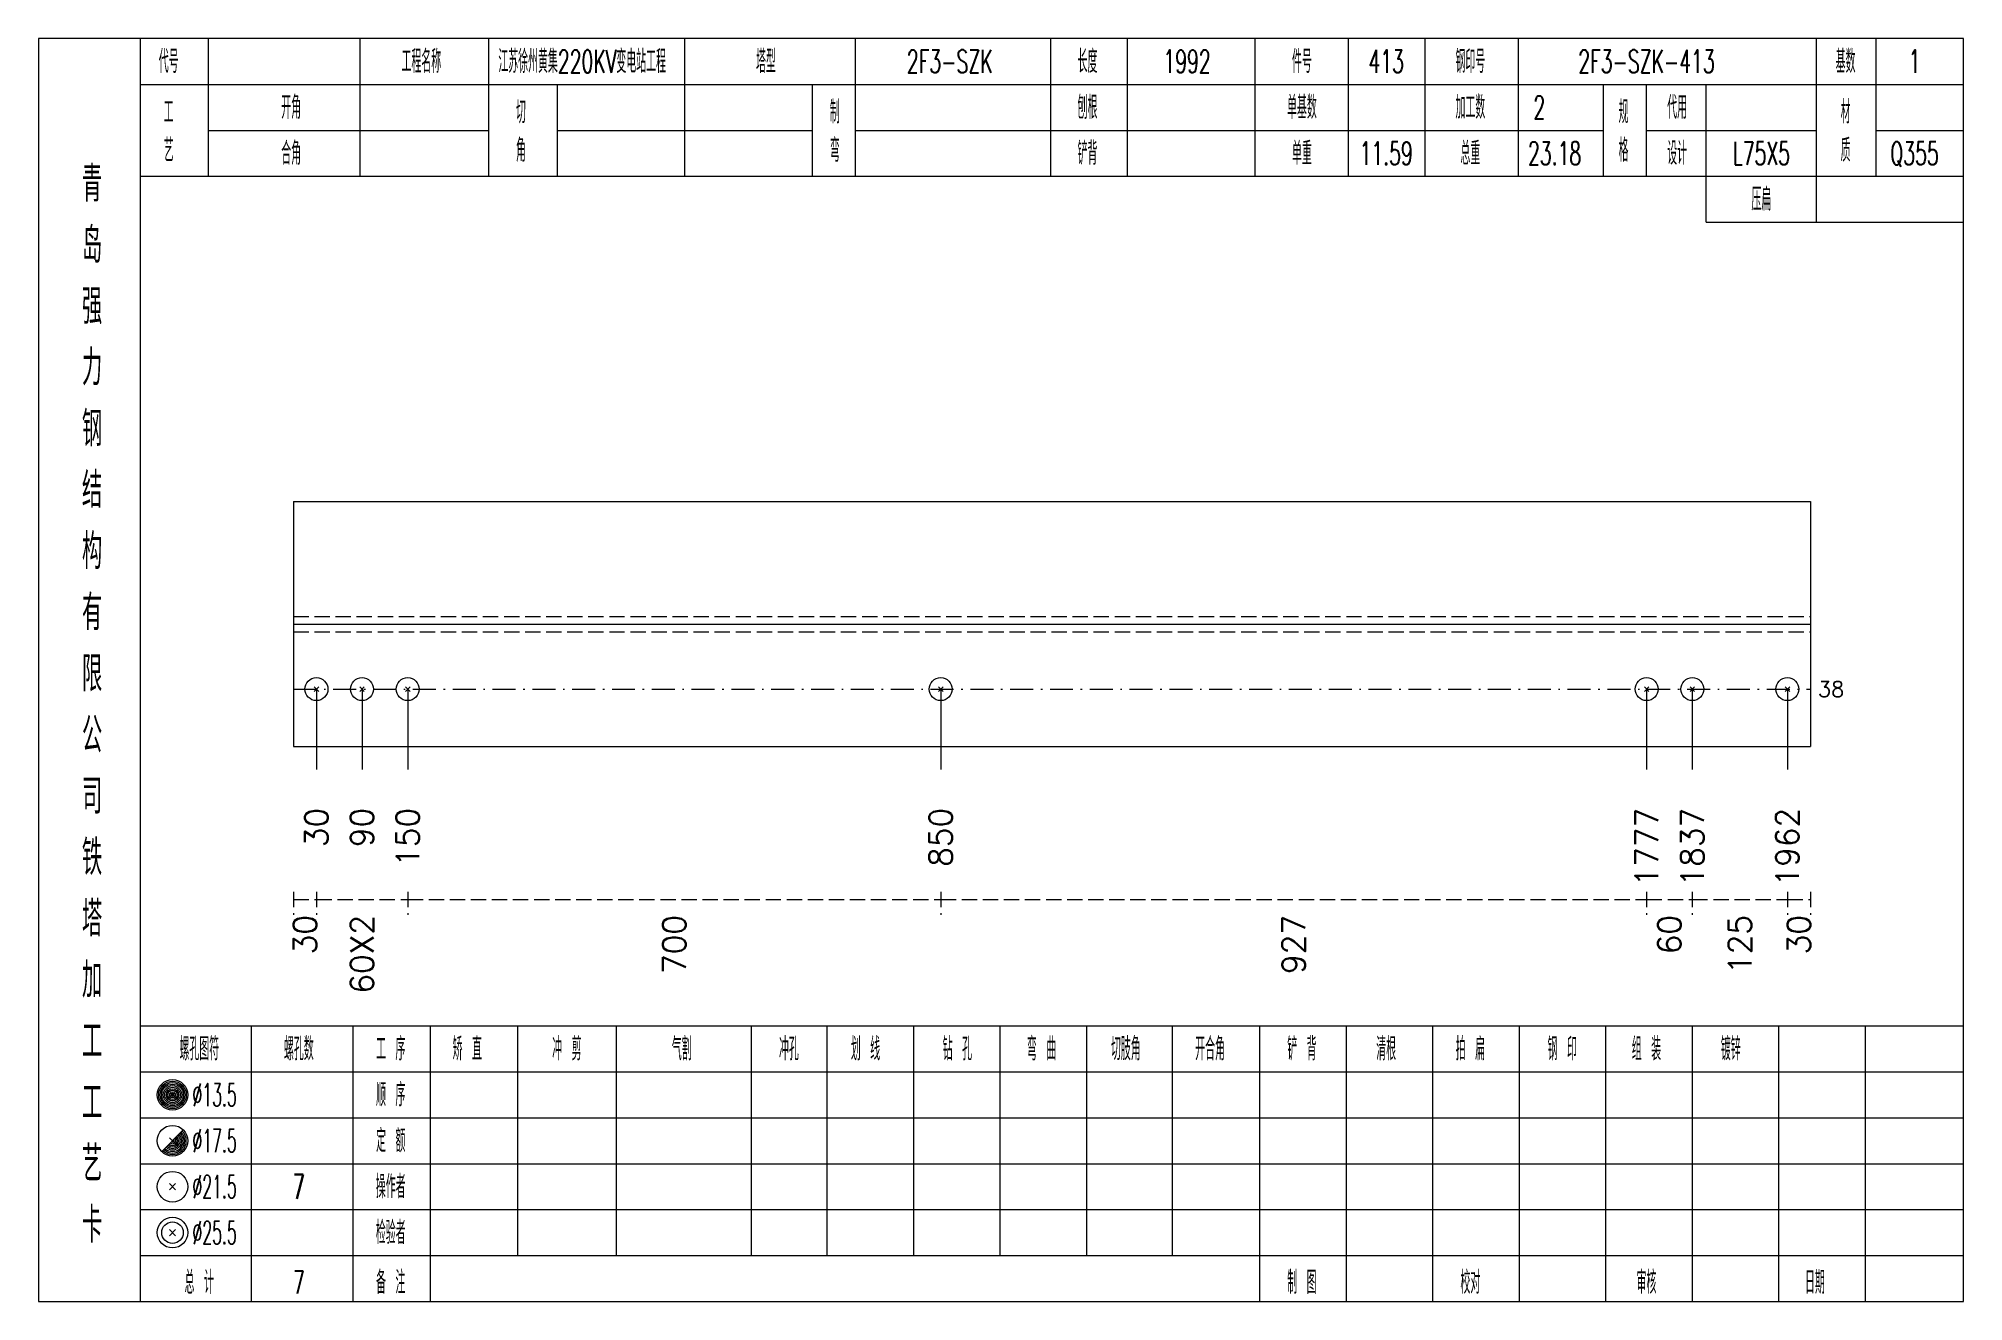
# Model space of a CAD drawing. Extents: x 0 to 4623, y -1159 to 4890.
# Drawn here: x 3114 to 3365.4, y 2925 to 3090 of the extents above; entities that cross this region are included whole.
import ezdxf
from ezdxf.enums import TextEntityAlignment as Align

# ---------------------------------------------------------------- set-up
doc = ezdxf.new("R2010")
doc.units = 0
doc.header["$MEASUREMENT"] = 0
doc.linetypes.add('一点画线', pattern=[5.2, 3, -1, 0.2, -1])
doc.linetypes.add('虚线', pattern=[2.75, 2, -0.75])
doc.layers.get('0').update_dxf_attribs({"linetype": 'CONTINUOUS', "lineweight": 25})
for name, color, linetype, lineweight in [('1', 7, 'CONTINUOUS', 25), ('4', 7, 'CONTINUOUS', 25), ('5', 7, 'CONTINUOUS', 25)]:
    doc.layers.add(name, color=color, linetype=linetype, lineweight=lineweight)
doc.styles.get("Standard").update_dxf_attribs({"font": 'simplex.shx', "width": 0.7, "height": 3, "bigfont": 'gbhzfs.shx'})

msp = doc.modelspace()

# ---------------------------------------------------------------- texts
at = {"color": 7, "linetype": 'Continuous', "lineweight": 13}
msp.add_text('38', height=2, dxfattribs=at).set_placement((3346.4, 3005), align=Align.MIDDLE_LEFT)
at = {"color": 8, "linetype": 'Continuous', "lineweight": 9}
for s, p in [('30', (3148.8, 2975.5)), ('60X2', (3156.259, 2975.5)), ('700', (3197.024, 2975.5)), ('927', (3277.925, 2975.5)), ('60', (3327.002, 2975.5)), ('125', (3336.193, 2975.5)), ('30', (3343.9, 2975.5))]:
    msp.add_text(s, height=3, rotation=90, dxfattribs=at).set_placement(p, align=Align.MIDDLE_RIGHT)
at = {"layer": '1', "color": 7, "linetype": 'Continuous', "lineweight": 13}
for s, p in [('30', (3150.3, 2989.5)), ('90', (3156.25, 2989.5)), ('150', (3162.217, 2989.5)), ('850', (3231.831, 2989.5)), ('1777', (3324.019, 2989.5)), ('1837', (3329.986, 2989.5)), ('1962', (3342.4, 2989.5))]:
    msp.add_text(s, height=3, rotation=90, dxfattribs=at).set_placement(p, align=Align.MIDDLE_RIGHT)
at = {"layer": '4', "color": 1, "linetype": 'Continuous', "lineweight": 13}
for s, height, width, p in [('代号', 3, 0.6, (3131, 3087)), ('工程名称', 3, 0.6, (3164, 3087)), ('江苏徐州黄集220KV变电站工程', 3, 0.6, (3185, 3087)), ('塔型', 3, 0.6, (3209, 3087)), ('2F3-SZK', 3, 0.6, (3233, 3087)), ('长度', 3, 0.6, (3251, 3087)), ('1992', 3, 0.6, (3264, 3087)), ('件号', 3, 0.6, (3279, 3087)), ('413', 3, 0.6, (3290, 3087)), ('钢印号', 3, 0.6, (3301, 3087)), ('2F3-SZK-413', 3, 0.6, (3324, 3087)), ('基数', 3, 0.6, (3350, 3087)), ('1', 3, 0.6, (3359, 3087)), ('开角', 3, 0.6, (3147, 3081)), ('制', 3, 0.6, (3218, 3080.4)), ('刨根', 3, 0.6, (3251, 3081)), ('单基数', 3, 0.6, (3279, 3081)), ('加工数', 3, 0.6, (3301, 3081)), ('2', 3, 0.6, (3310, 3081)), ('规', 3, 0.6, (3321, 3080.4)), ('代用', 3, 0.6, (3328, 3081)), ('材', 3, 0.6, (3350, 3080.4)), ('工', 3, 0.6, (3131, 3080.4)), ('切', 3, 0.6, (3177, 3080.4)), ('艺', 3, 0.6, (3131, 3075.4)), ('角', 3, 0.6, (3177, 3075.4)), ('弯', 3, 0.6, (3218, 3075.4)), ('格', 3, 0.6, (3321, 3075.4)), ('质', 3, 0.6, (3350, 3075.4)), ('合角', 3, 0.6, (3147, 3075)), ('铲背', 3, 0.6, (3251, 3075)), ('单重', 3, 0.6, (3279, 3075)), ('11.59', 3, 0.6, (3290, 3075)), ('总重', 3, 0.6, (3301, 3075)), ('23.18', 3, 0.6, (3312, 3075)), ('设计', 3, 0.6, (3328, 3075)), ('L75X5', 3, 0.6, (3339, 3075)), ('Q355', 3, 0.6, (3359, 3075)), ('青', 4.6, 0.8, (3121, 3071)), ('压扁', 3, 0.6, (3339, 3069)), ('岛', 4.6, 0.8, (3121, 3063)), ('强', 4.6, 0.8, (3121, 3055)), ('力', 4.6, 0.8, (3121, 3047)), ('钢', 4.6, 0.8, (3121, 3039)), ('结', 4.6, 0.8, (3121, 3031)), ('构', 4.6, 0.8, (3121, 3023)), ('有', 4.6, 0.8, (3121, 3015)), ('限', 4.6, 0.8, (3121, 3007)), ('公', 4.6, 0.8, (3121, 2999)), ('司', 4.6, 0.8, (3121, 2991)), ('铁', 4.6, 0.8, (3121, 2983)), ('塔', 4.6, 0.8, (3121, 2975)), ('加', 4.6, 0.8, (3121, 2967)), ('工', 4.6, 0.8, (3121, 2959)), ('螺孔图符', 3, 0.6, (3135, 2958)), ('螺孔数', 3, 0.6, (3148, 2958)), ('工 序', 3, 0.6, (3160, 2958)), ('矫 直', 3, 0.6, (3170, 2958)), ('冲 剪', 3, 0.6, (3183, 2958)), ('气割', 3, 0.6, (3198, 2958)), ('冲孔', 3, 0.6, (3212, 2958)), ('划 线', 3, 0.6, (3222, 2958)), ('钻 孔', 3, 0.6, (3234, 2958)), ('弯 曲', 3, 0.6, (3245, 2958)), ('切肢角', 3, 0.6, (3256, 2958)), ('开合角', 3, 0.6, (3267, 2958)), ('铲 背', 3, 0.6, (3279, 2958)), ('清根', 3, 0.6, (3290, 2958)), ('拍 扁', 3, 0.6, (3301, 2958)), ('钢 印', 3, 0.6, (3313, 2958)), ('组 装', 3, 0.6, (3324, 2958)), ('镀锌', 3, 0.6, (3335, 2958)), ('工', 4.6, 0.8, (3121, 2951)), ('%%C13.5', 3, 0.5, (3137, 2952)), ('顺 序', 3, 0.6, (3160, 2952)), ('%%C17.5', 3, 0.5, (3137, 2946)), ('定 额', 3, 0.6, (3160, 2946)), ('艺', 4.6, 0.8, (3121, 2943)), ('%%C21.5', 3, 0.5, (3137, 2940)), ('7', 3.2, 0.6, (3148, 2940)), ('操作者', 3, 0.6, (3160, 2940)), ('卡', 4.6, 0.8, (3121, 2935)), ('%%C25.5', 3, 0.5, (3137, 2934)), ('检验者', 3, 0.6, (3160, 2934)), ('总 计', 3, 0.6, (3135, 2927.5)), ('7', 3, 0.6, (3148, 2927.5)), ('备 注', 3, 0.6, (3160, 2927.5)), ('制 图', 3, 0.6, (3279, 2927.5)), ('校对', 3, 0.6, (3301, 2927.5)), ('审核', 3, 0.6, (3324, 2927.5)), ('日期', 3, 0.6, (3346, 2927.5))]:
    msp.add_text(s, height=height, dxfattribs=dict(at, width=width)).set_placement(p, align=Align.MIDDLE_CENTER)

# ---------------------------------------------------------------- blocks, each defined once
blk = doc.blocks.new('孔21.5')
at = {"layer": '5', "color": 7, "linetype": 'Continuous', "lineweight": 13}
for p, q in [((-0.2, -0.2), (0.2, 0.2)), ((-0.2, 0.2), (0.2, -0.2))]:
    blk.add_line(p, q, dxfattribs=at)
blk.add_circle((0, 0), 1, dxfattribs=at)

# ---------------------------------------------------------------- linework, layer by layer
at = {"color": 7, "linetype": 'Continuous', "lineweight": 18}
for p, q in [((3147.3, 3029.5), (3147.3, 2997.5)), ((3147.3, 3029.5), (3345.4, 3029.5)), ((3345.4, 3029.5), (3345.4, 2997.5)), ((3147.3, 3013.5), (3345.4, 3013.5))]:
    msp.add_line(p, q, dxfattribs=at)
at = {"color": 1, "linetype": '虚线', "lineweight": 18}
for p, q in [((3147.3, 3014.5), (3345.4, 3014.5)), ((3147.3, 3012.5), (3345.4, 3012.5))]:
    msp.add_line(p, q, dxfattribs=at)
at = {"color": 3, "linetype": '一点画线', "lineweight": 13}
msp.add_line((3147.3, 3005), (3345.4, 3005), dxfattribs=at)
at = {"color": 7, "linetype": 'Continuous', "lineweight": 13}
for p, q in [((3150.3, 3005), (3150.3, 2994.5)), ((3156.25, 3005), (3156.25, 2994.5)), ((3162.217, 3005), (3162.217, 2994.5)), ((3231.831, 3005), (3231.831, 2994.5)), ((3324.019, 3005), (3324.019, 2994.5)), ((3329.986, 3005), (3329.986, 2994.5)), ((3342.4, 3005), (3342.4, 2994.5))]:
    msp.add_line(p, q, dxfattribs=at)
at = {"color": 8, "linetype": '虚线', "lineweight": 9}
for p, q in [((3147.3, 2978.5), (3147.3, 2975.5)), ((3147.3, 2977.5), (3150.3, 2977.5)), ((3150.3, 2978.5), (3150.3, 2975.5)), ((3150.3, 2978.5), (3150.3, 2975.5)), ((3150.3, 2977.5), (3162.217, 2977.5)), ((3162.217, 2978.5), (3162.217, 2975.5)), ((3162.217, 2978.5), (3162.217, 2975.5)), ((3162.217, 2977.5), (3231.831, 2977.5)), ((3231.831, 2978.5), (3231.831, 2975.5)), ((3231.831, 2978.5), (3231.831, 2975.5)), ((3231.831, 2977.5), (3324.019, 2977.5)), ((3324.019, 2978.5), (3324.019, 2975.5)), ((3324.019, 2978.5), (3324.019, 2975.5)), ((3324.019, 2977.5), (3329.986, 2977.5)), ((3329.986, 2978.5), (3329.986, 2975.5)), ((3329.986, 2978.5), (3329.986, 2975.5)), ((3329.986, 2977.5), (3342.4, 2977.5)), ((3342.4, 2978.5), (3342.4, 2975.5)), ((3342.4, 2978.5), (3342.4, 2975.5)), ((3342.4, 2977.5), (3345.4, 2977.5)), ((3345.4, 2978.5), (3345.4, 2975.5))]:
    msp.add_line(p, q, dxfattribs=at)
at = {"layer": '1', "color": 7, "linetype": 'Continuous', "lineweight": 18}
msp.add_line((3147.3, 2997.5), (3345.4, 2997.5), dxfattribs=at)
at = {"layer": '4', "color": 1, "linetype": 'Continuous', "lineweight": 18}
for p, q in [((3127.3, 2925), (3127.3, 3090)), ((3136.2, 3072), (3136.2, 3090)), ((3156, 3072), (3156, 3090)), ((3172.8, 3072), (3172.8, 3090)), ((3198.4, 3072), (3198.4, 3090)), ((3220.7, 3072), (3220.7, 3090)), ((3246.2, 3072), (3246.2, 3090)), ((3256.2, 3072), (3256.2, 3090)), ((3272.9, 3072), (3272.9, 3090)), ((3285.1, 3072), (3285.1, 3090)), ((3295.1, 3072), (3295.1, 3090)), ((3307.3, 3072), (3307.3, 3090)), ((3346.2, 3066), (3346.2, 3090)), ((3354, 3072), (3354, 3090)), ((3127.3, 3084), (3365.4, 3084)), ((3181.8, 3072), (3181.8, 3084)), ((3215.1, 3072), (3215.1, 3084)), ((3318.4, 3072), (3318.4, 3084)), ((3324, 3072), (3324, 3084)), ((3331.8, 3066), (3331.8, 3084)), ((3136.2, 3078), (3172.8, 3078)), ((3181.8, 3078), (3215.1, 3078)), ((3220.7, 3078), (3318.4, 3078)), ((3324, 3078), (3346.2, 3078)), ((3354, 3078), (3365.4, 3078)), ((3127.3, 3072), (3365.4, 3072)), ((3331.8, 3066), (3365.4, 3066)), ((3127.3, 2961), (3365.4, 2961)), ((3141.8, 2925), (3141.8, 2961)), ((3155.1, 2925), (3155.1, 2961)), ((3165.2, 2925), (3165.2, 2961)), ((3176.6, 2931), (3176.6, 2961)), ((3189.5, 2931), (3189.5, 2961)), ((3207.1, 2931), (3207.1, 2961)), ((3217, 2931), (3217, 2961)), ((3228.3, 2931), (3228.3, 2961)), ((3239.6, 2931), (3239.6, 2961)), ((3250.9, 2931), (3250.9, 2961)), ((3262.1, 2931), (3262.1, 2961)), ((3273.5, 2931), (3273.5, 2961)), ((3284.8, 2931), (3284.8, 2961)), ((3296.1, 2931), (3296.1, 2961)), ((3307.4, 2931), (3307.4, 2961)), ((3318.7, 2931), (3318.7, 2961)), ((3330, 2931), (3330, 2961)), ((3341.3, 2931), (3341.3, 2961)), ((3352.6, 2931), (3352.6, 2961)), ((3127.3, 2955), (3365.4, 2955)), ((3127.3, 2949), (3365.4, 2949)), ((3127.3, 2943), (3365.4, 2943)), ((3127.3, 2937), (3365.4, 2937)), ((3127.3, 2931), (3365.4, 2931)), ((3273.5, 2925), (3273.5, 2931)), ((3284.8, 2925), (3284.8, 2931)), ((3296.1, 2925), (3296.1, 2931)), ((3307.4, 2925), (3307.4, 2931)), ((3318.7, 2925), (3318.7, 2931)), ((3330, 2925), (3330, 2931)), ((3341.3, 2925), (3341.3, 2931)), ((3352.6, 2925), (3352.6, 2931))]:
    msp.add_line(p, q, dxfattribs=at)
at = {"layer": '4', "color": 7, "linetype": 'Continuous', "lineweight": 13}
for p, q in [((3131.3, 2951.8), (3131.7, 2952.2)), ((3131.7, 2951.8), (3131.3, 2952.2)), ((3130.086, 2944.586), (3132.914, 2947.414)), ((3131.1, 2946.4), (3131.9, 2945.6)), ((3131.1, 2939.6), (3131.9, 2940.4)), ((3131.1, 2940.4), (3131.9, 2939.6)), ((3131.1, 2933.6), (3131.9, 2934.4)), ((3131.1, 2934.4), (3131.9, 2933.6))]:
    msp.add_line(p, q, dxfattribs=at)
at = {"layer": '4', "color": 1, "linetype": 'Continuous', "lineweight": 18}
msp.add_lwpolyline([(3114, 3090), (3114, 2925), (3365.4, 2925), (3365.4, 3090)], close=True, dxfattribs=at)
at = {"layer": '4', "color": 7, "linetype": 'Continuous', "lineweight": 13}
for centre, radius in [((3131.5, 2952), 2), ((3131.5, 2952), 1.8), ((3131.5, 2952), 1.6), ((3131.5, 2952), 1.4), ((3131.5, 2952), 1.2), ((3131.5, 2952), 1), ((3131.5, 2952), 0.8), ((3131.5, 2952), 0.6), ((3131.5, 2952), 0.4), ((3131.5, 2952), 0.2), ((3131.5, 2946), 2), ((3131.5, 2940), 2), ((3131.5, 2934), 2), ((3131.5, 2934), 1.4)]:
    msp.add_circle(centre, radius, dxfattribs=at)
for radius in [1.8, 1.6, 1.4, 1.2, 1, 0.8, 0.6, 0.4, 0.2]:
    msp.add_arc((3131.5, 2946), radius, 225, 45, dxfattribs=at)

# ---------------------------------------------------------------- block references
at = {"layer": '1', "color": 7, "linetype": 'Continuous', "lineweight": 13, "xscale": 1.5, "yscale": 1.5, "zscale": 1.5}
for p in [(3150.3, 3005), (3156.25, 3005), (3162.217, 3005), (3231.831, 3005), (3324.019, 3005), (3329.986, 3005), (3342.4, 3005)]:
    msp.add_blockref('孔21.5', p, dxfattribs=at)

msp.set_redraw_order([(e.dxf.handle, doc.entitydb.next_handle()) for e in msp.query("TEXT MTEXT ATTDEF DIMENSION ARC_DIMENSION")])  # texts and dimensions are drawn at this point

doc.saveas('drawing.dxf')
